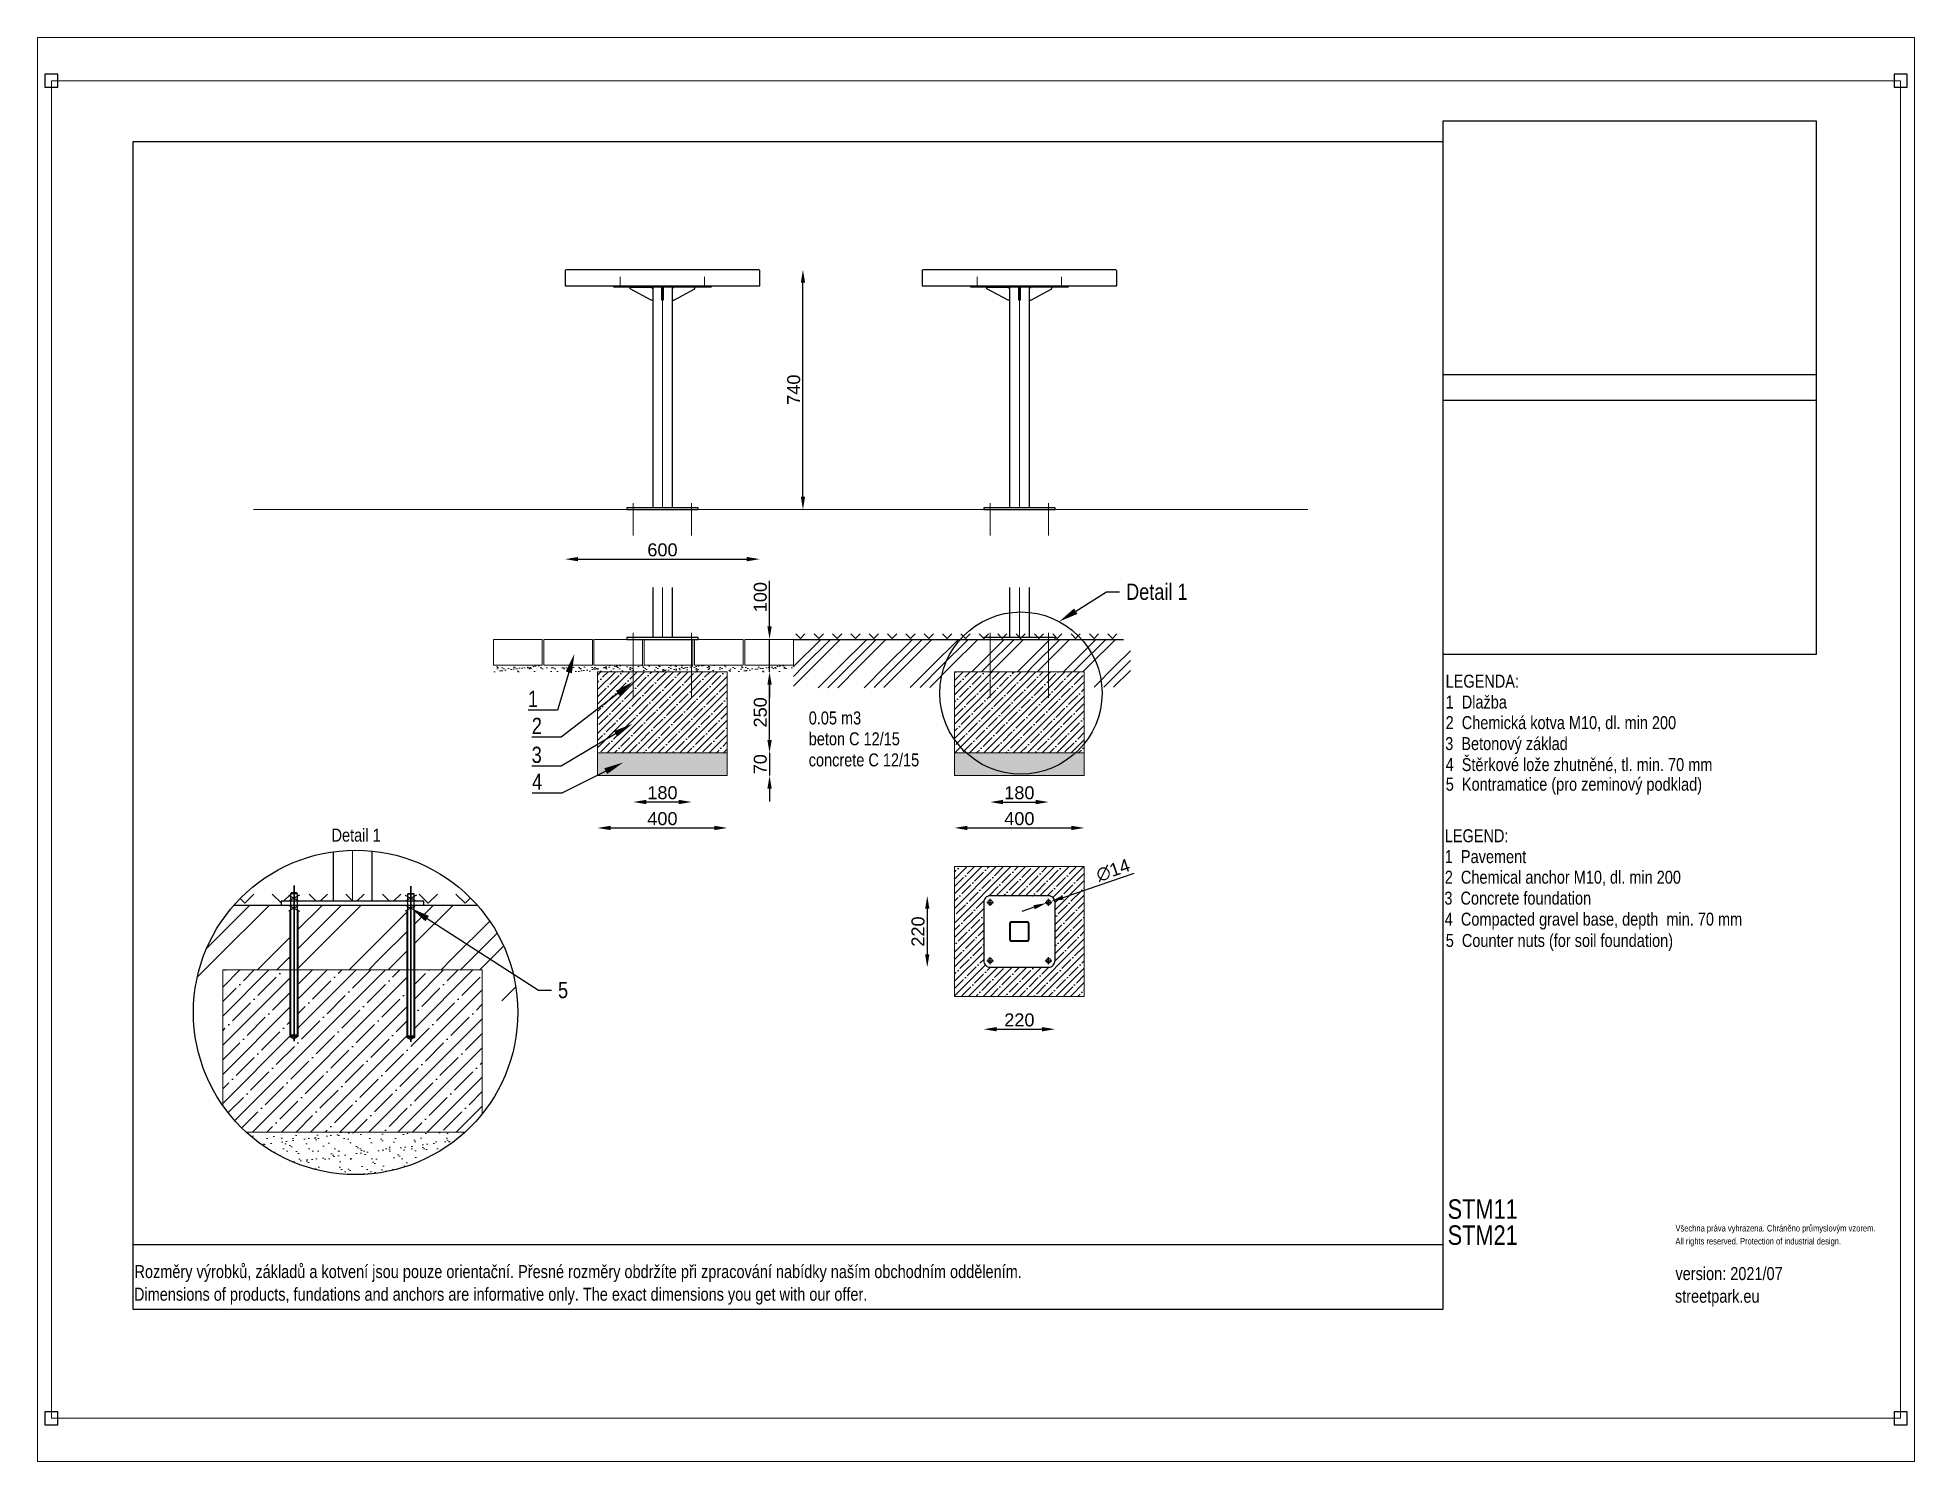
# Paper-space layout 'Rozvržení1' of a CAD drawing. Header units: millimetres. Extents: x 26 to 231, y 20 to 176.
# The model-space entities are those that its viewports show. They can reach past a viewport. Long polylines and large blocks are cut down to what shows.
import ezdxf
from ezdxf import colors
from ezdxf.entities.mleader import LeaderData, LeaderLine
from ezdxf.lldxf.tags import DXFTag
from ezdxf.math import Vec2, Vec3

# ---------------------------------------------------------------- set-up
doc = ezdxf.new("R2010")
doc.units = ezdxf.units.MM
for name, pattern in [('ACAD_ISO10W100', [18.5, 12, -3, 0.5, -3]), ('CENTER2', [1.125, 0.75, -0.125, 0.125, -0.125]), ('DashDot', [15, 9, -3, 0, -3]), ('INCONTINUOUS', [200000.001, 200000, -0.001])]:
    doc.linetypes.add(name, pattern=pattern)
for name, color, linetype in [('KOTY', 3, 'INCONTINUOUS'), ('KOV', 254, 'Continuous'), ('OBRYSOVA', 7, 'Continuous'), ('OSY', 1, 'ACAD_ISO10W100'), ('POSTAVY ATD', 8, 'Continuous'), ('SRAFY', 30, 'Continuous'), ('TABULKA', 9, 'Continuous')]:
    doc.layers.add(name, color=color, linetype=linetype)
doc.layers.add('Nekreslit', color=6, linetype='Continuous', plot=False)
doc.styles.add('SEACAD_Arial', font='arial.ttf', dxfattribs={"width": 0.8})
doc.styles.get("Standard").update_dxf_attribs({"font": 'arial.ttf'})
tags = doc.linetypes.add('HIDDEN2', pattern=[4.7625, 3.175, -1.5875]).pattern_tags.tags
tags[6:7] = [DXFTag(74, 4), DXFTag(75, 0), DXFTag(340, '0'), DXFTag(46, 0.0), DXFTag(50, 0.0), DXFTag(44, 0.0), DXFTag(45, 0.0)]
tags[4:5] = [DXFTag(74, 4), DXFTag(75, 0), DXFTag(340, '0'), DXFTag(46, 0.0), DXFTag(50, 0.0), DXFTag(44, 0.0), DXFTag(45, 0.0)]
doc.dimstyles.new('PROFI_CSN', dxfattribs={"dimscale": 0, "dimtxt": 3.5, "dimasz": 3, "dimexe": 1, "dimexo": 0, "dimgap": 1.5, "dimtad": 1, "dimlfac": -1, "dimdsep": 46, "dimtxsty": 'Standard', "dimcen": 0, "dimdle": 1, "dimclrd": 256, "dimclre": 256, "dimclrt": 256, "dimadec": 0, "dimazin": 0, "dimtfac": 0.6, "dimtmove": 0, "dimatfit": 1, "dimfxl": 1, "dimtolj": 1, "dimarcsym": 0})
picture_1 = doc.add_image_def('image1.jpg', size_in_pixel=(1600, 1200))
picture_2 = doc.add_image_def('image2.jpg', size_in_pixel=(1600, 1200))

psp = doc.layouts.new('Rozvržení1')

msp = doc.modelspace()

# ---------------------------------------------------------------- texts
at = {"style": 'SEACAD_Arial', "width": 0.8}
for s, height, p in [('LEGENDA:', 40, (4298.1, 2252.4)), ('1  Dlažba', 40, (4298.1, 2188.1)), ('0.05 m3', 40, (2334.7, 2139)), ('2  Chemická kotva M10, dl. min 200', 40, (4298.1, 2124.6)), ('beton C 12/15', 40, (2334.7, 2074.7)), ('3  Betonový základ', 40, (4296.9, 2060)), ('concrete C 12/15', 40, (2334.7, 2009.6)), ('4  Štěrkové lože zhutněné, tl. min. 70 mm', 40, (4298.1, 1995.3)), ('5  Kontramatice (pro zeminový podklad)', 40, (4298.5, 1934.7)), ('LEGEND:', 40, (4295.5, 1775.8)), ('1  Pavement', 40, (4295.5, 1711.5)), ('2  Chemical anchor M10, dl. min 200', 40, (4295.5, 1648)), ('3  Concrete foundation', 40, (4294.3, 1583.5)), ('4  Compacted gravel base, depth  min. 70 mm', 40, (4295.5, 1518.7)), ('5  Counter nuts (for soil foundation)', 40, (4298.5, 1452.9)), ('STM11', 60, (4304.3, 614.8)), ('STM21', 60, (4304.3, 534.5)), ('Všechna práva vyhrazena. Chráněno průmyslovým vzorem.', 20, (5006.6, 575.7)), ('All rights reserved. Protection of industrial design.', 20, (5006.6, 535.7)), ('Rozměry výrobků, základů a kotvení jsou pouze orientační. Přesné rozměry obdržíte při zpracování nabídky naším obchodním oddělením.', 39.9982, (256.1, 432.1)), ('version: 2021/07', 40, (5006.6, 425.9)), ('Dimensions of products, fundations and anchors are informative only. The exact dimensions you get with our offer.', 39.9982, (254.5, 362.2)), ('streetpark.eu', 40, (5005, 356.1))]:
    msp.add_text(s, height=height, dxfattribs=at).set_placement(p)
at = {"insert": (863.6, 1817.7), "char_height": 40, "attachment_point": 1, "style": 'SEACAD_Arial'}
msp.add_mtext_dynamic_manual_height_columns('Detail 1', width=226.121, gutter_width=200, heights=[0], dxfattribs=at)

# ---------------------------------------------------------------- blocks, each defined once
blk = doc.blocks.new('*D0')
at = {"layer": 'DEFPOINTS', "color": 0, "transparency": 16777216}
for p in [(2179.8, 3541.1), (2316.8, 3541.1), (1993.6, 2801.3)]:
    blk.add_point(p, dxfattribs=at)
at = {"layer": 'KOTY', "color": 7, "lineweight": -2, "transparency": 16777216}
blk.add_line((2316.8, 2841.3), (2316.8, 3501.1), dxfattribs=at)
at = {"layer": 'KOTY', "color": 7, "transparency": 16777216}
for points in [[(2310.2, 3501.1), (2323.5, 3501.1), (2316.8, 3541.1)], [(2310.2, 2841.3), (2323.5, 2841.3), (2316.8, 2801.3)]]:
    blk.add_solid(points, dxfattribs=at)
at = {"layer": 'KOTY', "color": 7, "lineweight": 13, "transparency": 16777216, "insert": (2288.4, 3171.2), "char_height": 40, "attachment_point": 5, "rotation": 90}
blk.add_mtext('\\A1;740', dxfattribs=at)
blk = doc.blocks.new('*D1')
at = {"layer": 'DEFPOINTS', "color": 0, "transparency": 16777216}
for p in [(1793.6, 2401.3), (1973.6, 2401.3), (1973.6, 1899.9)]:
    blk.add_point(p, dxfattribs=at)
at = {"layer": 'KOTY', "color": 7, "lineweight": -2, "transparency": 16777216}
blk.add_line((1833.6, 1899.9), (1933.6, 1899.9), dxfattribs=at)
at = {"layer": 'KOTY', "color": 7, "transparency": 16777216}
for points in [[(1833.6, 1906.5), (1833.6, 1893.2), (1793.6, 1899.9)], [(1933.6, 1906.5), (1933.6, 1893.2), (1973.6, 1899.9)]]:
    blk.add_solid(points, dxfattribs=at)
at = {"layer": 'KOTY', "color": 7, "lineweight": 13, "transparency": 16777216, "insert": (1883.6, 1928.3), "char_height": 40, "attachment_point": 5}
blk.add_mtext('\\A1;180', dxfattribs=at)
blk = doc.blocks.new('*D2')
at = {"layer": 'DEFPOINTS', "color": 0, "transparency": 16777216}
for p in [(1683.6, 2051.3), (2083.6, 2051.3), (2083.6, 1819.8)]:
    blk.add_point(p, dxfattribs=at)
at = {"layer": 'KOTY', "color": 7, "lineweight": -2, "transparency": 16777216}
blk.add_line((1723.6, 1819.8), (2043.6, 1819.8), dxfattribs=at)
at = {"layer": 'KOTY', "color": 7, "transparency": 16777216}
for points in [[(1723.6, 1826.5), (1723.6, 1813.2), (1683.6, 1819.8)], [(2043.6, 1826.5), (2043.6, 1813.2), (2083.6, 1819.8)]]:
    blk.add_solid(points, dxfattribs=at)
at = {"layer": 'KOTY', "color": 7, "lineweight": 13, "transparency": 16777216, "insert": (1883.6, 1848.3), "char_height": 40, "attachment_point": 5}
blk.add_mtext('\\A1;400', dxfattribs=at)
blk = doc.blocks.new('*D3')
at = {"layer": 'DEFPOINTS', "color": 0, "transparency": 16777216}
for p in [(2784, 2051.3), (3184, 2051.3), (3184, 1819.9)]:
    blk.add_point(p, dxfattribs=at)
at = {"layer": 'KOTY', "color": 7, "lineweight": -2, "transparency": 16777216}
blk.add_line((2824, 1819.9), (3144, 1819.9), dxfattribs=at)
at = {"layer": 'KOTY', "color": 7, "transparency": 16777216}
for points in [[(2824, 1826.6), (2824, 1813.3), (2784, 1819.9)], [(3144, 1826.6), (3144, 1813.3), (3184, 1819.9)]]:
    blk.add_solid(points, dxfattribs=at)
at = {"layer": 'KOTY', "color": 7, "lineweight": 13, "transparency": 16777216, "insert": (2984, 1848.4), "char_height": 40, "attachment_point": 5}
blk.add_mtext('\\A1;400', dxfattribs=at)
blk = doc.blocks.new('*D4')
at = {"layer": 'DEFPOINTS', "color": 0, "transparency": 16777216}
for p in [(2083.6, 2301.3), (2213.8, 2301.3), (2083.6, 2051.3)]:
    blk.add_point(p, dxfattribs=at)
at = {"layer": 'KOTY', "color": 7, "lineweight": -2, "transparency": 16777216}
blk.add_line((2213.8, 2091.3), (2213.8, 2261.3), dxfattribs=at)
at = {"layer": 'KOTY', "color": 7, "transparency": 16777216}
for points in [[(2207.2, 2261.3), (2220.5, 2261.3), (2213.8, 2301.3)], [(2207.2, 2091.3), (2220.5, 2091.3), (2213.8, 2051.3)]]:
    blk.add_solid(points, dxfattribs=at)
at = {"layer": 'KOTY', "color": 7, "lineweight": 13, "transparency": 16777216, "insert": (2185.4, 2176.3), "char_height": 40, "attachment_point": 5, "rotation": 90}
blk.add_mtext('\\A1;250', dxfattribs=at)
blk = doc.blocks.new('*D5')
at = {"layer": 'DEFPOINTS', "color": 0, "transparency": 16777216}
for p in [(1993.6, 2401.3), (2083.6, 2301.3), (2213.8, 2301.3)]:
    blk.add_point(p, dxfattribs=at)
at = {"layer": 'KOTY', "color": 7, "lineweight": -2, "transparency": 16777216}
for p, q in [((2213.8, 2441.3), (2213.8, 2581.7)), ((2213.8, 2301.3), (2213.8, 2401.3)), ((2213.8, 2261.3), (2213.8, 2221.3))]:
    blk.add_line(p, q, dxfattribs=at)
at = {"layer": 'KOTY', "color": 7, "transparency": 16777216}
for points in [[(2207.2, 2441.3), (2220.5, 2441.3), (2213.8, 2401.3)], [(2207.2, 2261.3), (2220.5, 2261.3), (2213.8, 2301.3)]]:
    blk.add_solid(points, dxfattribs=at)
at = {"layer": 'KOTY', "color": 7, "lineweight": 13, "transparency": 16777216, "insert": (2185.4, 2531.5), "char_height": 40, "attachment_point": 5, "rotation": 90}
blk.add_mtext('\\A1;100', dxfattribs=at)
blk = doc.blocks.new('*D6')
at = {"layer": 'DEFPOINTS', "color": 0, "transparency": 16777216}
for p in [(2083.6, 2051.3), (2083.6, 1981.3), (2213.8, 1981.3)]:
    blk.add_point(p, dxfattribs=at)
at = {"layer": 'KOTY', "color": 7, "lineweight": -2, "transparency": 16777216}
for p, q in [((2213.8, 2091.3), (2213.8, 2131.3)), ((2213.8, 2051.3), (2213.8, 1981.3)), ((2213.8, 1941.3), (2213.8, 1901.3))]:
    blk.add_line(p, q, dxfattribs=at)
at = {"layer": 'KOTY', "color": 7, "transparency": 16777216}
for points in [[(2207.2, 2091.3), (2220.5, 2091.3), (2213.8, 2051.3)], [(2207.2, 1941.3), (2220.5, 1941.3), (2213.8, 1981.3)]]:
    blk.add_solid(points, dxfattribs=at)
at = {"layer": 'KOTY', "color": 7, "lineweight": 13, "transparency": 16777216, "insert": (2185.4, 2016.3), "char_height": 40, "attachment_point": 5, "rotation": 90}
blk.add_mtext('\\A1;70', dxfattribs=at)
blk = doc.blocks.new('*U7')
at = {"color": 0, "linetype": 'CENTER2', "transparency": 16777216}
for p, q in [((-10.5, 0), (-1.4, 0)), ((0, 1.4), (0, 10.5)), ((1.4, 0), (10.5, 0)), ((0, -10.5), (0, -1.4))]:
    blk.add_line(p, q, dxfattribs=at)
at = {"color": 0, "linetype": 'Continuous', "transparency": 16777216}
for p, q in [((-0.7, 0), (0.7, 0)), ((0, -0.7), (0, 0.7))]:
    blk.add_line(p, q, dxfattribs=at)
blk = doc.blocks.new('*U8')
at = {"color": 0, "linetype": 'CENTER2', "transparency": 16777216}
for p, q in [((-10.5, 0), (-1.4, 0)), ((0, 1.4), (0, 10.5)), ((1.4, 0), (10.5, 0)), ((0, -10.5), (0, -1.4))]:
    blk.add_line(p, q, dxfattribs=at)
at = {"color": 0, "linetype": 'Continuous', "transparency": 16777216}
for p, q in [((-0.7, 0), (0.7, 0)), ((0, -0.7), (0, 0.7))]:
    blk.add_line(p, q, dxfattribs=at)
blk = doc.blocks.new('*U9')
at = {"color": 0, "linetype": 'CENTER2', "transparency": 16777216}
for p, q in [((-10.5, 0), (-1.4, 0)), ((0, 1.4), (0, 10.5)), ((1.4, 0), (10.5, 0)), ((0, -10.5), (0, -1.4))]:
    blk.add_line(p, q, dxfattribs=at)
at = {"color": 0, "linetype": 'Continuous', "transparency": 16777216}
for p, q in [((-0.7, 0), (0.7, 0)), ((0, -0.7), (0, 0.7))]:
    blk.add_line(p, q, dxfattribs=at)
blk = doc.blocks.new('*U10')
at = {"color": 0, "linetype": 'CENTER2', "transparency": 16777216}
for p, q in [((-10.5, 0), (-1.4, 0)), ((0, 1.4), (0, 10.5)), ((1.4, 0), (10.5, 0)), ((0, -10.5), (0, -1.4))]:
    blk.add_line(p, q, dxfattribs=at)
at = {"color": 0, "linetype": 'Continuous', "transparency": 16777216}
for p, q in [((-0.7, 0), (0.7, 0)), ((0, -0.7), (0, 0.7))]:
    blk.add_line(p, q, dxfattribs=at)
blk = doc.blocks.new('*D11')
at = {"layer": 'DEFPOINTS', "color": 0, "transparency": 16777216}
for p in [(1583.7, 3491.1), (2183.7, 3491.1), (2183.7, 2648.7)]:
    blk.add_point(p, dxfattribs=at)
at = {"layer": 'KOTY', "color": 7, "lineweight": -2, "transparency": 16777216}
blk.add_line((1623.7, 2648.7), (2143.7, 2648.7), dxfattribs=at)
at = {"layer": 'KOTY', "color": 7, "transparency": 16777216}
for points in [[(1623.7, 2655.4), (1623.7, 2642), (1583.7, 2648.7)], [(2143.7, 2655.4), (2143.7, 2642), (2183.7, 2648.7)]]:
    blk.add_solid(points, dxfattribs=at)
at = {"layer": 'KOTY', "color": 7, "lineweight": 13, "transparency": 16777216, "insert": (1883.7, 2677.1), "char_height": 40, "attachment_point": 5}
blk.add_mtext('\\A1;600', dxfattribs=at)
blk = doc.blocks.new('*D12')
at = {"layer": 'DEFPOINTS', "color": 0, "transparency": 16777216}
for p in [(2894, 2401.3), (3074, 2401.3), (3074, 1899.7)]:
    blk.add_point(p, dxfattribs=at)
at = {"layer": 'KOTY', "color": 7, "lineweight": -2, "transparency": 16777216}
blk.add_line((2934, 1899.7), (3034, 1899.7), dxfattribs=at)
at = {"layer": 'KOTY', "color": 7, "transparency": 16777216}
for points in [[(2934, 1906.4), (2934, 1893), (2894, 1899.7)], [(3034, 1906.4), (3034, 1893), (3074, 1899.7)]]:
    blk.add_solid(points, dxfattribs=at)
at = {"layer": 'KOTY', "color": 7, "lineweight": 13, "transparency": 16777216, "insert": (2984, 1928.1), "char_height": 40, "attachment_point": 5}
blk.add_mtext('\\A1;180', dxfattribs=at)
blk = doc.blocks.new('*D13')
at = {"layer": 'DEFPOINTS', "color": 0, "transparency": 16777216}
for p in [(3067.3, 1588.3), (3080.6, 1592.8)]:
    blk.add_point(p, dxfattribs=at)
at = {"layer": 'KOTY', "color": 7, "lineweight": -2, "transparency": 16777216}
for p, q in [((3118.5, 1605.6), (3337.7, 1680)), ((3029.4, 1575.4), (2991.6, 1562.6)), ((3067.3, 1588.3), (3080.6, 1592.8))]:
    blk.add_line(p, q, dxfattribs=at)
at = {"layer": 'KOTY', "color": 7, "transparency": 16777216}
for points in [[(3027.3, 1581.7), (3031.6, 1569.1), (3067.3, 1588.3)], [(3116.3, 1611.9), (3120.6, 1599.3), (3080.6, 1592.8)]]:
    blk.add_solid(points, dxfattribs=at)
at = {"layer": 'KOTY', "color": 7, "lineweight": 13, "transparency": 16777216, "insert": (3272.9, 1689.2), "char_height": 40, "attachment_point": 5, "rotation": 18.73952}
blk.add_mtext('\\A1;∅14', dxfattribs=at)
blk = doc.blocks.new('*D14')
at = {"layer": 'DEFPOINTS', "color": 0, "transparency": 16777216}
for p in [(2874, 1410.5), (3094, 1410.5), (3094, 1199.3)]:
    blk.add_point(p, dxfattribs=at)
at = {"layer": 'KOTY', "color": 7, "lineweight": -2, "transparency": 16777216}
blk.add_line((2914, 1199.3), (3054, 1199.3), dxfattribs=at)
at = {"layer": 'KOTY', "color": 7, "transparency": 16777216}
for points in [[(2914, 1205.9), (2914, 1192.6), (2874, 1199.3)], [(3054, 1205.9), (3054, 1192.6), (3094, 1199.3)]]:
    blk.add_solid(points, dxfattribs=at)
at = {"layer": 'KOTY', "color": 7, "lineweight": 13, "transparency": 16777216, "insert": (2984, 1227.7), "char_height": 40, "attachment_point": 5}
blk.add_mtext('\\A1;220', dxfattribs=at)
blk = doc.blocks.new('*D15')
at = {"layer": 'DEFPOINTS', "color": 0, "transparency": 16777216}
for p in [(2894, 1610.5), (2700.1, 1390.5), (2894, 1390.5)]:
    blk.add_point(p, dxfattribs=at)
at = {"layer": 'KOTY', "color": 7, "lineweight": -2, "transparency": 16777216}
blk.add_line((2700.1, 1570.5), (2700.1, 1430.5), dxfattribs=at)
at = {"layer": 'KOTY', "color": 7, "transparency": 16777216}
for points in [[(2693.4, 1570.5), (2706.7, 1570.5), (2700.1, 1610.5)], [(2693.4, 1430.5), (2706.7, 1430.5), (2700.1, 1390.5)]]:
    blk.add_solid(points, dxfattribs=at)
at = {"layer": 'KOTY', "color": 7, "lineweight": 13, "transparency": 16777216, "insert": (2671.6, 1500.5), "char_height": 40, "attachment_point": 5, "rotation": 90}
blk.add_mtext('\\A1;220', dxfattribs=at)

# ---------------------------------------------------------------- dimensions: what is measured, and where the dimension line sits
at = {"layer": 'KOTY', "lineweight": 13}
for base, p1, p2, override, picture, middle in [((2316.8, 3541.1), (1993.6, 2801.3), (2179.8, 3541.1), {"dimscale": 1, "dimtxt": 40, "dimasz": 40, "dimgap": 8, "dimdec": 0, "dimlfac": 1, "dimrnd": 10, "dimse1": 1, "dimse2": 1, "dimclrd": 7, "dimclre": 3, "dimclrt": 7, "dimtdec": 0}, '*D0', (2288.4, 3171.2)), ((2213.8, 2301.3), (2083.6, 2051.3), (2083.6, 2301.3), {"dimscale": 1, "dimtxt": 40, "dimasz": 40, "dimgap": 8, "dimdec": 0, "dimlfac": 1, "dimrnd": 1, "dimse1": 1, "dimse2": 1, "dimclrd": 7, "dimclre": 3, "dimclrt": 7, "dimtdec": 0}, '*D4', (2185.4, 2176.3)), ((2700.1, 1390.5), (2894, 1610.5), (2894, 1390.5), {"dimscale": 1, "dimtxt": 40, "dimasz": 40, "dimgap": 8, "dimdec": 0, "dimlfac": 1, "dimrnd": 1, "dimse1": 1, "dimse2": 1, "dimclrd": 7, "dimclre": 3, "dimclrt": 7, "dimtdec": 0}, '*D15', (2671.6, 1500.5))]:
    dim = msp.add_linear_dim(base=base, p1=p1, p2=p2, angle=90, dimstyle='PROFI_CSN', override=override, dxfattribs=at)
    dim.commit()
    dim.dimension.update_dxf_attribs({"geometry": picture, "text_midpoint": middle})
for base, p1, p2, override, picture, middle in [((2183.7, 2648.7), (1583.7, 3491.1), (2183.7, 3491.1), {"dimscale": 1, "dimtxt": 40, "dimasz": 40, "dimgap": 8, "dimdec": 0, "dimlfac": 1, "dimrnd": 10, "dimse1": 1, "dimse2": 1, "dimclrd": 7, "dimclre": 3, "dimclrt": 7, "dimtdec": 0}, '*D11', (1883.7, 2677.1)), ((3074, 1899.7), (2894, 2401.3), (3074, 2401.3), {"dimscale": 1, "dimtxt": 40, "dimasz": 40, "dimgap": 8, "dimdec": 0, "dimlfac": 1, "dimrnd": 1, "dimse1": 1, "dimse2": 1, "dimclrd": 7, "dimclre": 3, "dimclrt": 7, "dimtdec": 0}, '*D12', (2984, 1928.1)), ((3094, 1199.3), (2874, 1410.5), (3094, 1410.5), {"dimscale": 1, "dimtxt": 40, "dimasz": 40, "dimgap": 8, "dimdec": 0, "dimlfac": 1, "dimrnd": 1, "dimse1": 1, "dimse2": 1, "dimclrd": 7, "dimclre": 3, "dimclrt": 7, "dimtdec": 0}, '*D14', (2984, 1227.7))]:
    dim = msp.add_linear_dim(base=base, p1=p1, p2=p2, dimstyle='PROFI_CSN', override=override, dxfattribs=at)
    dim.commit()
    dim.dimension.update_dxf_attribs({"geometry": picture, "text_midpoint": middle})
for base, p1, p2, picture, middle in [((2213.8, 2301.3), (1993.6, 2401.3), (2083.6, 2301.3), '*D5', (2213.8, 2531.5)), ((2213.8, 1981.3), (2083.6, 2051.3), (2083.6, 1981.3), '*D6', (2213.8, 2016.3))]:
    dim = msp.add_linear_dim(base=base, p1=p1, p2=p2, angle=270, dimstyle='PROFI_CSN', override={"dimscale": 1, "dimtxt": 40, "dimasz": 40, "dimgap": 8, "dimdec": 0, "dimlfac": 1, "dimrnd": 1, "dimse1": 1, "dimse2": 1, "dimclrd": 7, "dimclre": 3, "dimclrt": 7, "dimtdec": 0}, dxfattribs=at)
    dim.commit()
    dim.dimension.update_dxf_attribs({"geometry": picture, "text_midpoint": middle, "dimtype": 160})
for base, p1, p2, picture, middle in [((1973.6, 1899.9), (1793.6, 2401.3), (1973.6, 2401.3), '*D1', (1883.6, 1899.9)), ((2083.6, 1819.8), (1683.6, 2051.3), (2083.6, 2051.3), '*D2', (1883.6, 1819.8)), ((3184, 1819.9), (2784, 2051.3), (3184, 2051.3), '*D3', (2984, 1819.9))]:
    dim = msp.add_linear_dim(base=base, p1=p1, p2=p2, dimstyle='PROFI_CSN', override={"dimscale": 1, "dimtxt": 40, "dimasz": 40, "dimgap": 8, "dimdec": 0, "dimlfac": 1, "dimrnd": 1, "dimse1": 1, "dimse2": 1, "dimclrd": 7, "dimclre": 3, "dimclrt": 7, "dimtdec": 0}, dxfattribs=at)
    dim.commit()
    dim.dimension.update_dxf_attribs({"geometry": picture, "text_midpoint": middle, "dimtype": 160})
dim = msp.add_diameter_dim_2p(p1=(3067.3, 1588.3), p2=(3080.6, 1592.8), dimstyle='PROFI_CSN', override={"dimscale": 1, "dimtxt": 40, "dimasz": 40, "dimgap": 8, "dimdec": 0, "dimlfac": 1, "dimrnd": 1, "dimse1": 1, "dimse2": 1, "dimclrd": 7, "dimclre": 3, "dimclrt": 7, "dimtdec": 0}, dxfattribs=at)
dim.commit()
dim.dimension.update_dxf_attribs({"geometry": '*D13', "text_midpoint": (3282.4, 1661.3), "dimtype": 163})

# ---------------------------------------------------------------- hatches: boundary and pattern name
at = {"transparency": 33554508}
h = msp.add_hatch(dxfattribs=at)
h.set_pattern_fill('ANSI35', color=9, scale=5)
h.set_pattern_definition([(45, (739.456, 0), (-22.45064, 22.45064), []), (45, (761.907, 0), (-22.45064, 22.45064), [39.6875, -7.9375, 0, -7.9375])])
h.paths.add_polyline_path([(1683.6, 2051.3), (2083.6, 2051.3), (2083.6, 2301.3), (1683.6, 2301.3)])
h = msp.add_hatch(dxfattribs=at)
h.set_pattern_fill('ANSI35', color=9, scale=5)
h.set_pattern_definition([(45, (1227.456, 0), (-22.45064, 22.45064), []), (45, (1249.907, 0), (-22.45064, 22.45064), [39.6875, -7.9375, 0, -7.9375])])
h.paths.add_polyline_path([(3184, 2301.3), (2784, 2301.3), (2784, 2051.3), (3184, 2051.3)])
h = msp.add_hatch(dxfattribs=at)
h.set_pattern_fill('ANSI35', color=9, scale=5)
h.paths.add_polyline_path([(3184, 1700.5), (2784, 1700.5), (2784, 1300.5), (3184, 1300.5)])
h.paths.add_polyline_path([(2874, 1590.5, -0.414214), (2894, 1610.5), (3074, 1610.5, -0.414214), (3094, 1590.5), (3094, 1410.5, -0.414214), (3074, 1390.5), (2894, 1390.5, -0.414214), (2874, 1410.5)], flags=16)
h.paths.add_polyline_path([(2887, 1590.5, -1), (2901, 1590.5, -1)], flags=0)
h.paths.add_polyline_path([(2959, 1530.5), (3009, 1530.5, -0.414214), (3014, 1525.5), (3014, 1475.5, -0.414214), (3009, 1470.5), (2959, 1470.5, -0.414214), (2954, 1475.5), (2954, 1525.5, -0.414214)], flags=0)
h.paths.add_polyline_path([(2959, 1528.5), (3009, 1528.5, -0.414214), (3012, 1525.5), (3012, 1475.5, -0.414214), (3009, 1472.5), (2959, 1472.5, -0.414214), (2956, 1475.5), (2956, 1525.5, -0.414214)], flags=0)
h.paths.add_polyline_path([(2901, 1410.5, -1), (2887, 1410.5, -1)], flags=0)
h.paths.add_polyline_path([(3067, 1590.5, -1), (3081, 1590.5, -1)], flags=0)
h.paths.add_polyline_path([(3067, 1410.5, -1), (3081, 1410.5, -1)], flags=0)
h = msp.add_hatch(dxfattribs=at)
h.set_pattern_fill('ANSI35', color=9, scale=10)
h.set_pattern_definition([(45, (-2585.12, -3220.49), (-44.9013, 44.9013), []), (45, (-2540.22, -3220.49), (-44.9013, 44.9013), [79.375, -15.875, 0, -15.875])])
edge = h.paths.add_edge_path()
edge.add_line((757.9, 1382), (757.9, 1181))
edge.add_line((757.9, 1181), (756.3, 1179.4))
edge.add_line((756.3, 1179.4), (739.5, 1179.4))
edge.add_line((739.5, 1179.4), (737.9, 1181))
edge.add_line((737.9, 1181), (737.9, 1382))
edge.add_line((737.9, 1382), (527.9, 1382))
edge.add_line((527.9, 1382), (527.9, 964.9))
edge.add_arc((937.8, 1251.2), 500, 214.92267, 227.5861)
edge.add_line((600.6, 882), (1275.1, 882))
edge.add_arc((937.8, 1251.2), 500, 312.4139, 321.2674)
edge.add_line((1327.9, 938.3), (1327.9, 1382))
edge.add_line((1327.9, 1382), (1117.9, 1382))
edge.add_line((1117.9, 1382), (1117.9, 1179))
edge.add_line((1117.9, 1179), (1116.3, 1177.4))
edge.add_line((1116.3, 1177.4), (1099.5, 1177.4))
edge.add_line((1099.5, 1177.4), (1097.9, 1179))
edge.add_line((1097.9, 1179), (1097.9, 1382))
edge.add_line((1097.9, 1382), (757.9, 1382))
at = {"layer": 'SRAFY'}
h = msp.add_hatch(dxfattribs=at)
h.set_pattern_fill('GOST_GROUND', color=9, scale=10)
h.set_pattern_definition([(45, (-5064.16, -2913.4), (141.4214, -9e-15), [200]), (45, (-5034.16, -2913.4), (141.4214, -9e-15), [200]), (45, (-5004.16, -2913.4), (141.4214, -9e-15), [200])])
h.paths.add_polyline_path([(2784, 2253.6), (2287.4, 2251.3), (2287.8, 2398.8), (3326.3, 2401.2), (3326.3, 2253.8), (3184, 2253.8), (3184, 2300.9), (2784, 2300.9)])
h = msp.add_hatch(dxfattribs=at)
h.set_pattern_fill('TERACO', color=9, scale=20)
h.set_pattern_definition([(45, (-5327.814, -2913.403), (-28.28427, 28.28427), [20, -20]), (135, (-5271.245, -2913.403), (-28.28427, -28.28427), [20, -20])])
h.paths.add_polyline_path([(2287.6, 2401.3), (2287.6, 2424.3), (3304.8, 2424.3), (3304.8, 2401.3)])
at = {"layer": 'SRAFY', "lineweight": 15}
h = msp.add_hatch(dxfattribs=at)
h.set_pattern_fill('AR-SAND', color=9, scale=0.5, style=0)
h.set_pattern_definition([(37.5, (4358.485, 887.08), (-0.80002, 24.47066), [0, -19.304, 0, -21.59, 0, -20.6375]), (7.5, (4358.485, 887.08), (22.47616, 35.84126), [0, -10.414, 0, -17.399, 0, -6.6675]), (327.5, (4342.864, 887.08), (39.54962, 0.07186), [0, -6.35, 0, -22.86, 0, -29.845]), (317.5, (4342.864, 887.08), (38.17782, 11.14647), [0, -3.175, 0, -14.986, 0, -17.145])])
h.paths.add_polyline_path([(1362.6, 2321.3), (1362.6, 2301.3), (1362.6, 2301.3), (1434.5, 2301.1), (1434.5, 2321.3)])
h.paths.add_polyline_path([(2287.6, 2300.9), (2287.6, 2321.3), (1434.5, 2321.3), (1434.5, 2301.1), (1488.1, 2300.9)])
h = msp.add_hatch(dxfattribs=at)
h.set_pattern_fill('AR-SAND', color=9, scale=0.5, style=0)
h.set_pattern_definition([(37.5, (1139.456, 0), (-0.80002, 24.47066), [0, -19.304, 0, -21.59, 0, -20.6375]), (7.5, (1139.456, 0), (22.47616, 35.84126), [0, -10.414, 0, -17.399, 0, -6.6675]), (327.5, (1123.835, 0), (39.54962, 0.07186), [0, -6.35, 0, -22.86, 0, -29.845]), (317.5, (1123.835, 0), (38.17782, 11.14647), [0, -3.175, 0, -14.986, 0, -17.145])])
h.paths.add_polyline_path([(1683.6, 1981.3), (2083.5, 1981.3), (2083.6, 2051.3), (1683.5, 2051.3)])
h.paths.add_polyline_path([(2784, 1981.3), (3184, 1981.3), (3184, 2051.3), (2784, 2051.3)])
at = {"layer": 'SRAFY'}
h = msp.add_hatch(dxfattribs=at)
h.set_pattern_fill('TERACO', color=9, scale=40)
h.set_pattern_definition([(45, (-15695.66, -9047.3), (-56.56854, 56.56854), [40, -40]), (135, (-15582.525, -9047.3), (-56.56854, -56.56854), [40, -40])])
edge = h.paths.add_edge_path()
edge.add_line((707.9, 1582), (707.9, 1594))
edge.add_line((707.9, 1594), (1147.9, 1594))
edge.add_line((1147.9, 1594), (1147.9, 1582))
edge.add_line((1147.9, 1582), (1312.7, 1582))
edge.add_arc((937.8, 1251.2), 500, 41.43296, 48.92236)
edge.add_line((1266.4, 1628.1), (609.3, 1628.1))
edge.add_arc((937.8, 1251.2), 500, 131.07764, 138.56817)
edge.add_line((563, 1582), (707.9, 1582))
h = msp.add_hatch(dxfattribs=at)
h.set_pattern_fill('GOST_GROUND', color=9, scale=20)
h.set_pattern_definition([(45, (-15168.36, -9047.3), (282.8427, -2e-14), [400]), (45, (-15108.36, -9047.3), (282.8427, -2e-14), [400]), (45, (-15048.36, -9047.3), (282.8427, -2e-14), [400])])
edge = h.paths.add_edge_path()
edge.add_line((737.9, 1381.3), (737.9, 1580))
edge.add_line((737.9, 1580), (560.8, 1579.6))
edge.add_arc((937.8, 1251.2), 500, 138.94448, 175.97397)
edge.add_line((439.1, 1286.3), (527.9, 1286.7))
edge.add_line((527.9, 1286.7), (527.9, 1381.3))
edge.add_line((527.9, 1381.3), (737.9, 1381.3))
edge = h.paths.add_edge_path()
edge.add_line((1117.9, 1580.9), (1117.9, 1381.3))
edge.add_line((1117.9, 1381.3), (1327.9, 1381.3))
edge.add_line((1327.9, 1381.3), (1327.9, 1287.2))
edge.add_line((1327.9, 1287.2), (1436.5, 1287.2))
edge.add_arc((937.8, 1251.2), 500, 4.13211, 41.32127)
edge.add_line((1313.4, 1581.3), (1117.9, 1580.9))
h.paths.add_polyline_path([(1097.9, 1381.3), (1097.9, 1580.8), (757.9, 1580), (757.9, 1381.3)])
at = {"layer": 'SRAFY', "lineweight": 15}
h = msp.add_hatch(dxfattribs=at)
h.set_pattern_fill('AR-SAND', color=9, style=0)
h.set_pattern_definition([(37.5, (3553.476, 962.37), (-1.60003, 48.9413), [0, -38.608, 0, -43.18, 0, -41.275]), (7.5, (3553.476, 962.37), (44.9523, 71.6825), [0, -20.828, 0, -34.798, 0, -13.335]), (327.5, (3522.234, 962.37), (79.09924, 0.1437), [0, -12.7, 0, -45.72, 0, -59.69]), (317.5, (3522.234, 962.37), (76.3556, 22.293), [0, -6.35, 0, -29.972, 0, -34.29])])
h.paths.add_polyline_path([(600.6, 882, 0.388014), (1275.1, 882)])

# ---------------------------------------------------------------- linework, layer by layer
for p, q in [((2287.6, 2401.3), (3304.8, 2401.3)), ((563, 1582), (1312.7, 1582)), ((765.1, 1612.4), (730.7, 1594)), ((730.7, 1612.4), (765.1, 1594)), ((765.1, 1582), (730.7, 1563.7)), ((730.7, 1582), (765.1, 1563.7)), ((1090.7, 1612.4), (1125.1, 1594)), ((1125.1, 1612.4), (1090.7, 1594)), ((1090.7, 1582), (1125.1, 1563.7)), ((1125.1, 1582), (1090.7, 1563.7))]:
    msp.add_line(p, q)
at = {"lineweight": 15}
for p, q in [((2938.6, 2401.3), (2888.6, 2401.3)), ((837.3, 1582), (737.3, 1582))]:
    msp.add_line(p, q, dxfattribs=at)
at = {"color": 7, "linetype": 'DashDot', "lineweight": 30}
for p, q in [((747.9, 1162.6), (747.9, 1642.6)), ((1107.9, 1160.7), (1107.9, 1640.6))]:
    msp.add_line(p, q, dxfattribs=at)
at = {"linetype": 'HIDDEN2'}
for p, q in [((735.9, 1176.5), (735.9, 1563.7)), ((1119.9, 1174.6), (1119.9, 1563.7)), ((735.9, 1176.5), (747.9, 1169.6)), ((759.9, 1176.5), (747.9, 1169.6)), ((1095.9, 1174.6), (1107.9, 1167.7)), ((1119.9, 1174.6), (1107.9, 1167.7))]:
    msp.add_line(p, q, dxfattribs=at)
at = {"linetype": 'ByBlock'}
for p, q in [((737.9, 1618.1), (739.5, 1619.7)), ((737.9, 1618.1), (757.9, 1618.1)), ((756.3, 1619.7), (739.5, 1619.7)), ((757.9, 1618.1), (756.3, 1619.7)), ((1097.9, 1616.1), (1099.5, 1617.7)), ((1117.9, 1616.1), (1097.9, 1616.1)), ((1097.9, 1616.1), (1097.9, 1179)), ((1099.5, 1617.7), (1116.3, 1617.7)), ((1117.9, 1616.1), (1116.3, 1617.7)), ((1117.9, 1179), (1117.9, 1616.1)), ((757.9, 1181), (737.9, 1181)), ((739.5, 1179.4), (737.9, 1181)), ((739.5, 1179.4), (747.9, 1179.4)), ((747.9, 1179.4), (756.3, 1179.4)), ((757.9, 1181), (756.3, 1179.4)), ((1097.9, 1179), (1117.9, 1179)), ((1097.9, 1179), (1099.5, 1177.4)), ((1107.9, 1177.4), (1099.5, 1177.4)), ((1116.3, 1177.4), (1107.9, 1177.4)), ((1116.3, 1177.4), (1117.9, 1179))]:
    msp.add_line(p, q, dxfattribs=at)
at = {"color": 7, "linetype": 'ByBlock'}
for p, q in [((737.9, 1181), (737.9, 1618.1)), ((757.9, 1618.1), (757.9, 1181))]:
    msp.add_line(p, q, dxfattribs=at)
at = {"color": 7, "linetype": 'HIDDEN2'}
for p, q in [((759.9, 1563.7), (759.9, 1176.5)), ((1095.9, 1563.7), (1095.9, 1174.6)), ((1116.3, 1387.4), (1117.9, 1389)), ((759.9, 1176.5), (735.9, 1176.5)), ((1095.9, 1174.6), (1119.9, 1174.6))]:
    msp.add_line(p, q, dxfattribs=at)
for centre, radius in [((2988.9, 2235.8), 250), ((937.8, 1251.2), 500)]:
    msp.add_circle(centre, radius)
at = {"color": 7, "linetype": 'Continuous'}
for centre, radius in [((3062.6, 2401.3), 0.01), ((3062.6, 2401.3), 0.01), ((1085.2, 1582), 0.02), ((1085.2, 1582), 0.02)]:
    msp.add_circle(centre, radius, dxfattribs=at)
at = {"layer": 'KOV'}
for centre in [(2894, 1410.5), (3074, 1410.5)]:
    msp.add_circle(centre, 7, dxfattribs=at)
at = {"layer": 'Nekreslit'}
msp.add_line((250.7, 535.7), (4290.7, 535.7), dxfattribs=at)
msp.add_lwpolyline([(250.7, 335.7), (4290.7, 335.7), (4290.7, 3935.7), (250.7, 3935.7)], close=True, dxfattribs=at)
at = {"layer": 'OBRYSOVA'}
for p, q in [((1853.7, 3487.1), (1853.7, 2807.3)), ((1881.7, 3482.1), (1885.7, 3482.1)), ((1913.7, 3487.1), (1913.7, 2807.3)), ((2954, 3487.1), (2954, 2807.3)), ((2982.1, 3482.1), (2986.1, 3482.1)), ((3014, 3487.1), (3014, 2807.3)), ((1853.7, 2560.9), (1853.7, 2407.3)), ((1913.7, 2560.9), (1913.7, 2407.3)), ((2954, 2560.9), (2954, 2407.3)), ((3014, 2560.9), (3014, 2407.3)), ((868.1, 1746.3), (868.1, 1594)), ((988.1, 1748.6), (988.1, 1594))]:
    msp.add_line(p, q, dxfattribs=at)
for points in [[(-20, 4103.5), (20, 4103.5), (20, 4143.5), (-20, 4143.5)], [(5680.6, 4103.5), (5720.6, 4103.5), (5720.6, 4143.5), (5680.6, 4143.5)], [(2033.7, 3487.1), (1733.7, 3487.1), (1733.7, 3491.1), (2033.7, 3491.1)], [(1881.7, 3487.1), (1885.7, 3487.1), (1885.7, 3447.1), (1881.7, 3447.1)], [(3134, 3487.1), (2834, 3487.1), (2834, 3491.1), (3134, 3491.1)], [(2982, 3487.1), (2986, 3487.1), (2986, 3447.1), (2982, 3447.1)], [(1773.6, 2801.3), (1993.6, 2801.3), (1993.6, 2807.3), (1773.6, 2807.3)], [(2874, 2801.3), (3094, 2801.3), (3094, 2807.3), (2874, 2807.3)], [(1773.6, 2401.3), (1993.6, 2401.3), (1993.6, 2407.3), (1773.6, 2407.3)], [(2874, 2401.3), (3094, 2401.3), (3094, 2407.3), (2874, 2407.3)], [(707.9, 1582), (1147.9, 1582), (1147.9, 1594), (707.9, 1594)], [(-20, -20.1), (20, -20.1), (20, 19.9), (-20, 19.9)], [(5680.6, -20.1), (5720.6, -20.1), (5720.6, 19.9), (5680.6, 19.9)]]:
    msp.add_lwpolyline(points, close=True, dxfattribs=at)
for points in [[(1583.7, 3491.1), (2183.7, 3491.1), (2183.7, 3537.1, 0.414214), (2179.7, 3541.1), (1587.7, 3541.1, 0.414214), (1583.7, 3537.1)], [(2684, 3491.1), (3284, 3491.1), (3284, 3537.1, 0.414214), (3280, 3541.1), (2688, 3541.1, 0.414214), (2684, 3537.1)], [(3094, 1410.5), (3094, 1590.5, 0.414214), (3074, 1610.5), (2894, 1610.5, 0.414214), (2874, 1590.5), (2874, 1410.5, 0.414214), (2894, 1390.5), (3074, 1390.5, 0.414214)], [(3014, 1475.5), (3014, 1525.5, 0.414214), (3009, 1530.5), (2959, 1530.5, 0.414214), (2954, 1525.5), (2954, 1475.5, 0.414214), (2959, 1470.5), (3009, 1470.5, 0.414214)], [(3012, 1475.5), (3012, 1525.5, 0.414214), (3009, 1528.5), (2959, 1528.5, 0.414214), (2956, 1525.5), (2956, 1475.5, 0.414214), (2959, 1472.5), (3009, 1472.5, 0.414214)]]:
    msp.add_lwpolyline(points, format="xyb", close=True, dxfattribs=at)
for points in [[(1853.7, 3447.1), (1848.7, 3447.1), (1783.7, 3482.1), (1783.7, 3487.1), (1848.7, 3487.1), (1853.7, 3482.1), (1853.7, 3447.1)], [(1913.7, 3447.1), (1918.7, 3447.1), (1983.7, 3482.1), (1983.7, 3487.1), (1918.7, 3487.1), (1913.7, 3482.1), (1913.7, 3447.1)], [(2954, 3447.1), (2949, 3447.1), (2884, 3482.1), (2884, 3487.1), (2949, 3487.1), (2954, 3482.1), (2954, 3447.1)], [(3014, 3447.1), (3019, 3447.1), (3084, 3482.1), (3084, 3487.1), (3019, 3487.1), (3014, 3482.1), (3014, 3447.1)]]:
    msp.add_lwpolyline(points, dxfattribs=at)
for centre in [(2894, 1590.5), (3074, 1590.5)]:
    msp.add_circle(centre, 7, dxfattribs=at)
at = {"layer": 'OSY', "color": 0, "lineweight": 15, "ltscale": 3}
for p, q in [((1753.7, 3519.1), (1753.7, 3487.1)), ((1883.7, 3492.1), (1883.7, 2807.3)), ((2013.7, 3519.1), (2013.7, 3487.1)), ((2854, 3519.1), (2854, 3487.1)), ((2984.1, 3492.1), (2984.1, 2807.3)), ((3114.1, 3519.1), (3114.1, 3487.1)), ((1793.6, 2821.1), (1793.6, 2721.3)), ((1973.6, 2821.1), (1973.6, 2721.3)), ((2894, 2821.1), (2894, 2721.3)), ((3074, 2821.1), (3074, 2721.3)), ((1883.7, 2560.9), (1883.7, 2407.3)), ((2984.1, 2560.9), (2984.1, 2407.3)), ((1793.6, 2421.1), (1793.6, 2221.3)), ((1973.6, 2421.1), (1973.6, 2221.3)), ((2894, 2421.1), (2894, 2221.3)), ((3074, 2421.1), (3074, 2221.3)), ((928.1, 1751.1), (928.1, 1594))]:
    msp.add_line(p, q, dxfattribs=at)
at = {"layer": 'POSTAVY ATD', "color": 9, "lineweight": 15}
for p, q in [((623.2, 2801.3), (3873.2, 2801.3)), ((1683.6, 2051.3), (1683.6, 1981.3)), ((2083.6, 1981.3), (2083.6, 2051.3)), ((2784, 2051.3), (2784, 1981.3)), ((3184, 1981.3), (3184, 2051.3)), ((1683.6, 1981.3), (2083.6, 1981.3)), ((2784, 1981.3), (3184, 1981.3))]:
    msp.add_line(p, q, dxfattribs=at)
at = {"layer": 'POSTAVY ATD', "lineweight": 15}
for points in [[(1362.6, 2321.3), (1512.6, 2321.3), (1512.6, 2401.3), (1362.6, 2401.3)], [(1517.6, 2321.3), (1667.6, 2321.3), (1667.6, 2401.3), (1517.6, 2401.3)], [(1672.6, 2321.3), (1822.6, 2321.3), (1822.6, 2401.3), (1672.6, 2401.3)], [(1827.6, 2321.3), (1977.6, 2321.3), (1977.6, 2401.3), (1827.6, 2401.3)], [(1982.6, 2321.3), (2132.6, 2321.3), (2132.6, 2401.3), (1982.6, 2401.3)], [(2137.6, 2321.3), (2287.6, 2321.3), (2287.6, 2401.3), (2137.6, 2401.3)]]:
    msp.add_lwpolyline(points, close=True, dxfattribs=at)
at = {"layer": 'POSTAVY ATD', "color": 9, "lineweight": 15}
for points in [[(1683.6, 2051.3), (2083.6, 2051.3), (2083.6, 2301.3), (1683.6, 2301.3)], [(2784, 2051.3), (3184, 2051.3), (3184, 2301.3), (2784, 2301.3)], [(2784, 1300.5), (3184, 1300.5), (3184, 1700.5), (2784, 1700.5)]]:
    msp.add_lwpolyline(points, close=True, dxfattribs=at)
for points in [[(1327.9, 938.3), (1327.9, 1382), (527.9, 1382), (527.9, 964.9)], [(600.6, 882), (1275.1, 882)]]:
    msp.add_lwpolyline(points, dxfattribs=at)
at = {"layer": 'TABULKA', "color": 4, "lineweight": 15}
msp.add_lwpolyline([(5700.6, -0.1), (0, -0.1), (0, 4123.5), (5700.6, 4123.5)], close=True, dxfattribs=at)

# ---------------------------------------------------------------- block references
at = {"linetype": 'CENTER2'}
for name, p in [('*U7', (2894, 1590.5)), ('*U8', (3074, 1590.5)), ('*U10', (2894, 1410.5)), ('*U9', (3074, 1410.5))]:
    msp.add_blockref(name, p, dxfattribs=at)

msp.set_redraw_order([(e.dxf.handle, doc.entitydb.next_handle()) for e in msp.query("TEXT MTEXT ATTDEF DIMENSION ARC_DIMENSION")])  # texts and dimensions are drawn at this point

# ---------------------------------------------------------------- pictures from other files: only their frames are drawn
at = {"color": 7, "true_color": 0xffffff}
image = msp.add_image(picture_1, insert=(4290.7, 3137.5), size_in_units=(1150, 862.5), dxfattribs=dict(at, brightness=60))
image.dxf.flags = 7
image = msp.add_image(picture_2, insert=(4290.7, 2355), size_in_units=(1150, 862.5), dxfattribs=dict(at, brightness=40))
image.dxf.flags = 7

# ---------------------------------------------------------------- leaders
ml = msp.add_multileader_mtext('Standard')
ml.set_content('Detail 1', color=256, style='SEACAD_Arial')
ml.set_leader_properties(lineweight=-3)
ml.build(insert=Vec2(0, 0))
ml.multileader.update_dxf_attribs({"text_right_attachment_type": 6, "dogleg_length": 2, "arrow_head_size": 60, "scale": 20})
ctx = ml.context
ctx.base_point, ctx.scale, ctx.char_height, ctx.arrow_head_size, ctx.landing_gap_size, ctx.plane_origin = Vec3(3293, 2547.7), 20, 50, 60, 20, Vec3(4665, 2437.5)
ctx.right_attachment = 6
notes = []
notes.append((ctx, [(0, (1, 1, 0), (3253, 2547.7), (1, 0), 40, [(0, [(3106.8, 2456.3)], 0, [])])]))
ctx.mtext.insert, ctx.mtext.flow_direction = Vec3(3313, 2573.1), 5
ml = msp.add_multileader_mtext('Standard')
ml.set_content('1', color=256, style='SEACAD_Arial')
ml.set_leader_properties()
ml.build(insert=Vec2(0, 0))
ml.multileader.update_dxf_attribs({"text_right_attachment_type": 6, "dogleg_length": 2, "arrow_head_size": 60, "scale": 20})
ctx = ml.context
ctx.base_point, ctx.scale, ctx.char_height, ctx.arrow_head_size, ctx.landing_gap_size, ctx.plane_origin = Vec3(1465.4, 2217.9), 20, 50, 60, 20, Vec3(1202.4, 2382)
ctx.right_attachment, ctx.text_align_type = 6, 2
notes.append((ctx, [(1, (1, 1, 0), (1560.1, 2182.9), (-1, 0), 40, [(0, [(1612.2, 2357)], 0, [])])]))
ctx.mtext.insert, ctx.mtext.alignment, ctx.mtext.flow_direction = Vec3(1500.1, 2242.9), 3, 5
ml = msp.add_multileader_mtext('Standard')
ml.set_content('2', color=256, style='SEACAD_Arial')
ml.set_leader_properties()
ml.build(insert=Vec2(0, 0))
ml.multileader.update_dxf_attribs({"text_right_attachment_type": 6, "dogleg_length": 2, "arrow_head_size": 60, "scale": 20})
ctx = ml.context
ctx.base_point, ctx.scale, ctx.char_height, ctx.arrow_head_size, ctx.landing_gap_size, ctx.plane_origin = Vec3(1465.4, 2134.6), 20, 50, 60, 20, Vec3(1122.9, 2197.4)
ctx.right_attachment, ctx.text_align_type = 6, 2
notes.append((ctx, [(1, (1, 1, 0), (1571.9, 2099.6), (-1, 0), 40, [(0, [(1793.6, 2271.3)], 0, [])])]))
ctx.mtext.insert, ctx.mtext.alignment, ctx.mtext.flow_direction = Vec3(1511.9, 2159.6), 3, 5
ml = msp.add_multileader_mtext('Standard')
ml.set_content('3', color=256, style='SEACAD_Arial')
ml.set_leader_properties()
ml.build(insert=Vec2(0, 0))
ml.multileader.update_dxf_attribs({"text_right_attachment_type": 6, "dogleg_length": 2, "arrow_head_size": 60, "scale": 20})
ctx = ml.context
ctx.base_point, ctx.scale, ctx.char_height, ctx.arrow_head_size, ctx.landing_gap_size, ctx.plane_origin = Vec3(1465.4, 2045), 20, 50, 60, 20, Vec3(1121.9, 1984.5)
ctx.right_attachment, ctx.text_align_type = 6, 2
notes.append((ctx, [(1, (1, 1, 0), (1571.6, 2010.4), (-1, 0), 40, [(0, [(1790.9, 2140.7)], 0, [])])]))
ctx.mtext.insert, ctx.mtext.alignment, ctx.mtext.flow_direction = Vec3(1511.6, 2070.4), 3, 5
ml = msp.add_multileader_mtext('Standard')
ml.set_content('4', color=256, style='SEACAD_Arial')
ml.set_leader_properties()
ml.build(insert=Vec2(0, 0))
ml.multileader.update_dxf_attribs({"text_right_attachment_type": 6, "dogleg_length": 2, "arrow_head_size": 60, "scale": 20})
ctx = ml.context
ctx.base_point, ctx.scale, ctx.char_height, ctx.arrow_head_size, ctx.landing_gap_size, ctx.plane_origin = Vec3(1465.4, 1962.4), 20, 50, 60, 20, Vec3(1042.8, 2037.8)
ctx.right_attachment, ctx.text_align_type = 6, 2
notes.append((ctx, [(1, (1, 1, 0), (1573, 1927.4), (-1, 0), 40, [(0, [(1762.6, 2021.7)], 0, [])])]))
ctx.mtext.insert, ctx.mtext.alignment, ctx.mtext.flow_direction = Vec3(1513, 1987.4), 3, 5
ml = msp.add_multileader_mtext('Standard')
ml.set_content('5', color=256, style='SEACAD_Arial')
ml.set_leader_properties()
ml.build(insert=Vec2(0, 0))
ml.multileader.update_dxf_attribs({"text_right_attachment_type": 6, "dogleg_length": 2, "arrow_head_size": 60, "scale": 20})
ctx = ml.context
ctx.base_point, ctx.scale, ctx.char_height, ctx.arrow_head_size, ctx.landing_gap_size, ctx.plane_origin = Vec3(1541.7, 1319.5), 20, 50, 60, 20, Vec3(1030.9, 1457.2)
ctx.right_attachment = 6
notes.append((ctx, [(0, (1, 1, 0), (1501.7, 1319.5), (1, 0), 40, [(0, [(1107.9, 1572.8)], 0, [])])]))
ctx.mtext.insert, ctx.mtext.flow_direction = Vec3(1561.7, 1344.9), 5
for ctx, leaders in notes:
    for number, flags, end, landing, length, lines in leaders:
        leader = LeaderData()
        leader.index, (leader.has_last_leader_line, leader.has_dogleg_vector, leader.attachment_direction) = number, flags
        leader.last_leader_point, leader.dogleg_vector, leader.dogleg_length = Vec3(end), Vec3(landing), length
        for number, points, colour, breaks in lines:
            line = LeaderLine()
            line.index, line.vertices, line.color, line.breaks = number, Vec3.list(points), colors.encode_raw_color(colour), breaks
            leader.lines.append(line)
        ctx.leaders.append(leader)

# ---------------------------------------------------------------- viewports
at = {"layer": '0'}
psp.add_viewport(center=(128.5, 97.5), size=(205.6, 156), view_center_point=(2850.28, 2061.74), view_height=4390.3407, dxfattribs=at)

doc.saveas('drawing.dxf')
